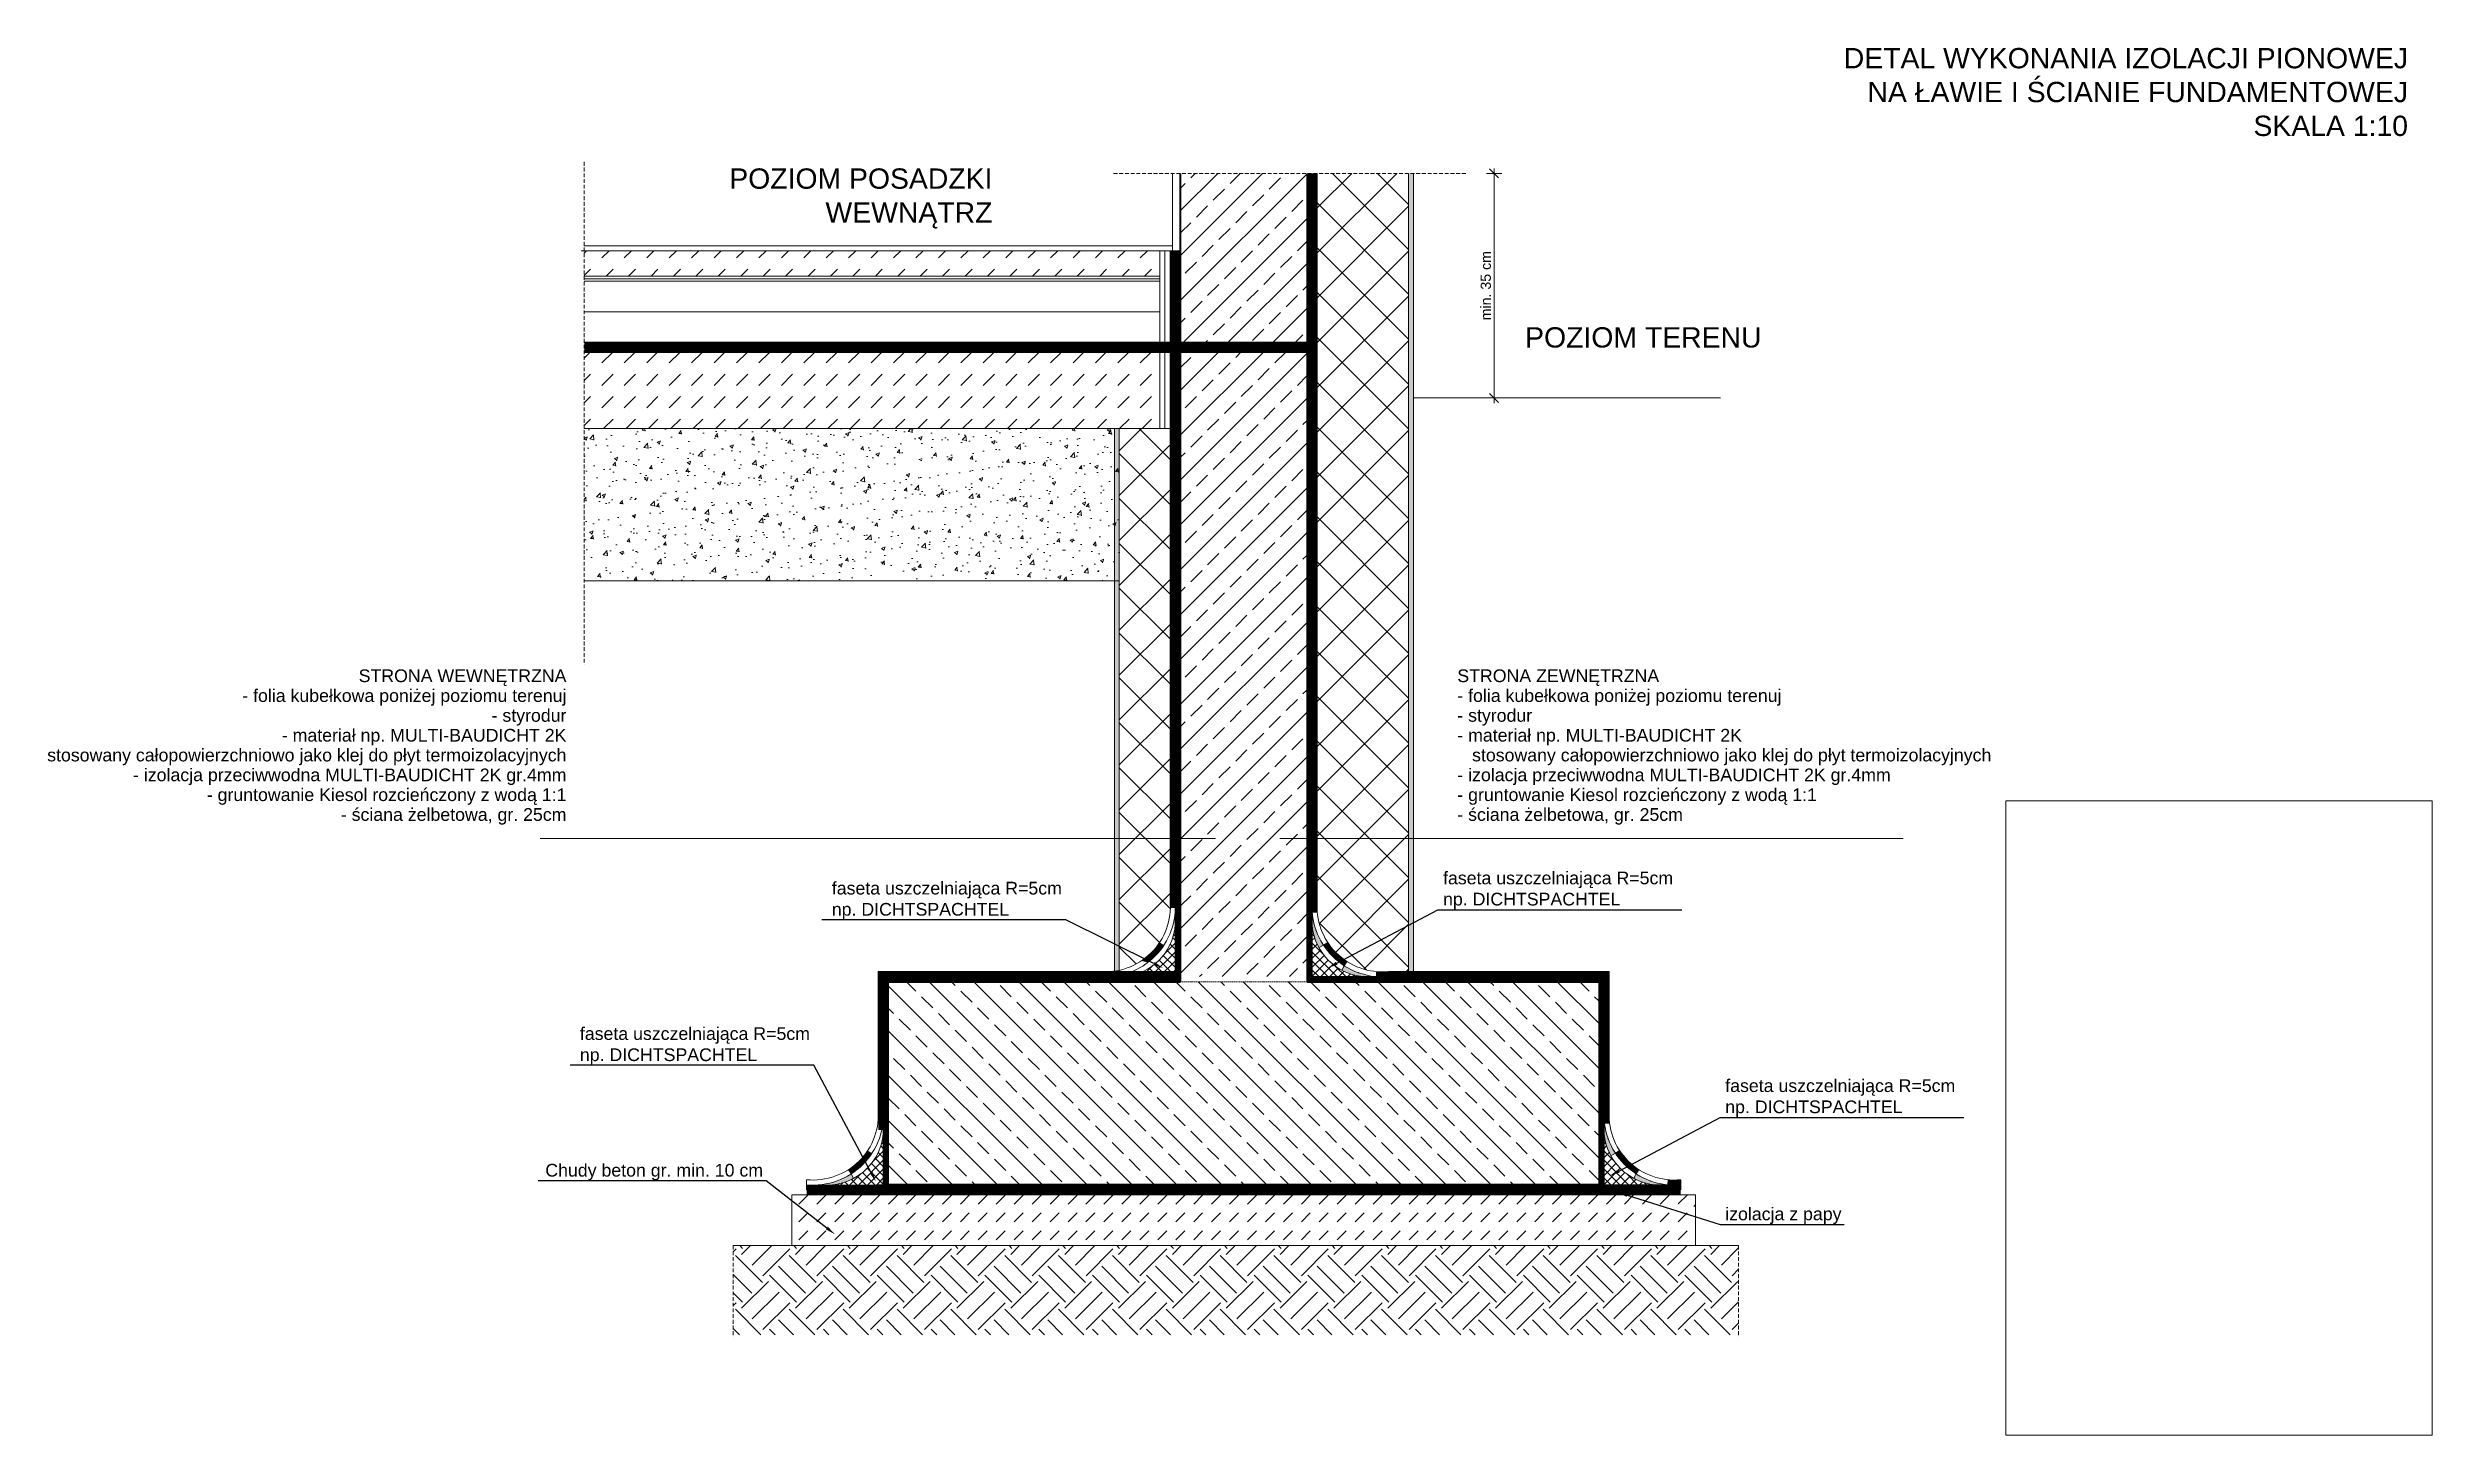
# Model space of a CAD drawing. Header units: millimetres. Extents: x 647 to 146539, y -131215 to 59.
# Drawn here: x 114826 to 119523, y -13981 to -11247 of the extents above; entities that cross this region are included whole.
import ezdxf
from ezdxf import colors
from ezdxf.entities.mleader import LeaderData, LeaderLine
from ezdxf.math import Vec2, Vec3

# ---------------------------------------------------------------- set-up
doc = ezdxf.new("R2010")
doc.units = ezdxf.units.MM
doc.linetypes.add('continues', pattern=[0, 0])
doc.linetypes.add('DASHED', pattern=[0.75, 0.5, -0.25])
doc.layers.get('Defpoints').update_dxf_attribs({"color": 2, "lineweight": 50})
for name, color, linetype, lineweight in [('e-cad_obok', 9, 'Continuous', 9), ('G-Cienka', 4, 'Continuous', 9), ('G-Elementy konstrukcyjne', 1, 'Continuous', 40), ('G-Kreskowanie', 9, 'Continuous', 5), ('G-Obrys', 3, 'Continuous', 20), ('G-Opisy', 2, 'Continuous', 18), ('G-Przerywana', 8, 'DASHED', 15)]:
    doc.layers.add(name, color=color, linetype=linetype, lineweight=lineweight)
doc.styles.add('Arial-GG', font='arial.ttf')
doc.styles.add('GENERATED_STYLE_1', font='arial.ttf')
doc.linetypes.add('BATTING', pattern='A,0.00254,-2.54,[134,ltypeshp.shx,S=2.54,R=0,X=-2.54,Y=0],-5.08,[134,ltypeshp.shx,S=2.54,R=180,X=2.54,Y=0],-2.54', length=10.16254)
doc.linetypes.add('ZIGZAG', pattern='A,0.0001,-0.2,[131,ltypeshp.shx,S=0.2,R=0,X=-0.2,Y=0],-0.4,[131,ltypeshp.shx,S=0.2,R=180,X=0.2,Y=0],-0.2', length=0.8001)
doc.dimstyles.new('W-1 do 10-GG mm', dxfattribs={"dimscale": 10, "dimtxt": 2, "dimasz": 1.8, "dimexe": 1.5, "dimexo": 0, "dimgap": 0.6, "dimtad": 1, "dimdec": 1, "dimrnd": 1, "dimtxsty": 'Arial-GG', "dimblk": 'OBLIQUE', "dimcen": 0, "dimdle": 1, "dimclrd": 4, "dimclre": 4, "dimclrt": 7, "dimadec": 1, "dimazin": 0, "dimtfac": 1, "dimtdec": 1, "dimtix": 1, "dimtmove": 0, "dimatfit": 2, "dimfxl": 1.5, "dimfxlon": 1, "dimlwd": -1, "dimlwe": -1, "dimarcsym": 0})
pattern_1 = [(45, (-1391943.85, 675351.8), (-44.1941738, 44.1941738), []), (135, (-1391943.85, 675351.8), (-44.1941738, -44.1941738), [])]
pattern_2 = [(45, (-1391943.85, 675262.47), (-44.1941738, 44.1941738), []), (45, (-1391899.655, 675262.47), (-44.1941738, 44.1941738), [31.25, -15.625])]

msp = doc.modelspace()

# ---------------------------------------------------------------- texts
at = {"layer": 'G-Elementy konstrukcyjne', "char_height": 40, "attachment_point": 3, "style": 'Arial-GG'}
for s, insert, width in [('{\\C2;DETAL WYKONANIA IZOLACJI PIONOWEJ }{\\C2;NA ŁAWIE I ŚCIANIE FUNDAMENTOWEJ}\\P{\\fArial|b0|i0|c0|p34;\\W8.60018;      }{\\C2;SKALA 1:10}', (119475.06, -11248.01), 1124.0607), ('{\\C2;POZIOM POSADZKI }{\\C2;WEWNĄTRZ}', (116686.58, -11485.28), 578.4554), ('{\\C2;POZIOM TERENU}', (118201.51, -11798.14), 491.2383)]:
    msp.add_mtext(s, dxfattribs=dict(at, insert=insert, width=width))
at = {"layer": 'G-Opisy', "linetype": 'Continuous', "char_height": 25, "line_spacing_factor": 0.936976, "style": 'GENERATED_STYLE_1'}
for s, insert, attachment_point in [('{\\fArial|b0|i0|c238|p38;\\W9.42707;       }{\\A1;STRONA WEWNĘTRZNA}\\P{\\fArial|b0|i0|c238|p38;\\W8.52162;     }{\\A1;- folia kubełkowa poniżej poziomu terenuj}\\P{\\fArial|b0|i0|c238|p38;\\W9.29350;          }{\\A1;- styrodur}\\P{\\fArial|b0|i0|c238|p38;\\W8.39865;      }{\\A1;- materiał np. MULTI-BAUDICHT 2K }\\P{\\A1;   stosowany całopowierzchniowo jako klej do płyt termoizolacyjnych}\\P{\\fArial|b0|i0|c238|p38;\\W6.80434;   }{\\A1;- izolacja przeciwwodna MULTI-BAUDICHT 2K gr.4mm}\\P{\\fArial|b0|i0|c238|p38;\\W8.95518;    }{\\A1;- gruntowanie Kiesol rozcieńczony z wodą 1:1 }\\P{\\fArial|b0|i0|c238|p38;\\W8.94351;       }{\\A1;- ściana żelbetowa, gr. 25cm}\\P{\\fArial|b0|i0|c238|p38;\\W9.83496;           }{\\A1;\\C251;      }', (115847.42, -12472.27), 3), ('{\\A1;STRONA ZEWNĘTRZNA}\\P{\\A1;- folia kubełkowa poniżej poziomu terenuj}\\P{\\A1;- styrodur}\\P{\\A1;- materiał np. MULTI-BAUDICHT 2K }\\P{\\A1;   stosowany całopowierzchniowo jako klej do płyt termoizolacyjnych}\\P{\\A1;- izolacja przeciwwodna MULTI-BAUDICHT 2K gr.4mm}\\P{\\A1;- gruntowanie Kiesol rozcieńczony z wodą 1:1 }\\P{\\A1;- ściana żelbetowa, gr. 25cm}\\P{\\A1;\\C251;      }', (117602.28, -12472.27), 1)]:
    msp.add_mtext(s, dxfattribs=dict(at, insert=insert, attachment_point=attachment_point))

# ---------------------------------------------------------------- blocks, each defined once
blk = doc.blocks.new('_Oblique')
at = {"color": 0, "linetype": 'ByBlock', "lineweight": -2}
blk.add_line((-0.5, -0.5), (0.5, 0.5), dxfattribs=at)
blk = doc.blocks.new('*D951')
at = {"layer": 'Defpoints', "color": 0, "ltscale": 2, "transparency": 16777216}
for p in [(117579.6, -11495.1), (117674.7, -11495.1), (117579.6, -11937.5)]:
    blk.add_point(p, dxfattribs=at)
at = {"layer": 'G-Kreskowanie', "color": 4, "ltscale": 2, "transparency": 16777216}
for p, q in [((117659.7, -11495.1), (117689.7, -11495.1)), ((117674.7, -11947.5), (117674.7, -11485.1)), ((117659.7, -11937.5), (117689.7, -11937.5))]:
    blk.add_line(p, q, dxfattribs=at)
at = {"layer": 'G-Kreskowanie', "color": 4, "ltscale": 2, "transparency": 16777216, "xscale": 18, "yscale": 18, "zscale": 18}
for p, rotation in [((117674.7, -11495.1), 90), ((117674.7, -11937.5), 270)]:
    blk.add_blockref('_Oblique', p, dxfattribs=dict(at, rotation=rotation))
at = {"layer": 'G-Kreskowanie', "color": 7, "ltscale": 2, "transparency": 16777216, "insert": (117658.5, -11716.3), "char_height": 20, "attachment_point": 5, "rotation": 90, "style": 'Arial-GG'}
blk.add_mtext('min. 35 cm', dxfattribs=at)

# ---------------------------------------------------------------- dimensions: what is measured, and where the dimension line sits
at = {"layer": 'G-Kreskowanie', "ltscale": 2}
dim = msp.add_linear_dim(base=(117674.75, -11495.08), p1=(117579.59, -11937.54), p2=(117579.59, -11495.08), angle=90, text='min. 35 cm', dimstyle='W-1 do 10-GG mm', dxfattribs=at)
dim.commit()
dim.dimension.update_dxf_attribs({"geometry": '*D951', "text_midpoint": (117658.53, -11716.31)})

# ---------------------------------------------------------------- hatches: boundary and pattern name
at = {"layer": 'G-Kreskowanie'}
h = msp.add_hatch(dxfattribs=at)
h.set_pattern_fill('ANSI33', color=256, scale=250, style=0)
h.set_pattern_definition(pattern_2)
h.paths.add_polyline_path([(117056.48, -11827.74), (117306.48, -11827.74), (117306.48, -11495.08), (117056.48, -11495.08)])
at = {"layer": 'G-Kreskowanie', "ltscale": 0.8}
h = msp.add_hatch(dxfattribs=at)
h.set_pattern_fill('ANSI37', color=256, scale=500, style=0)
h.set_pattern_definition(pattern_1)
h.paths.add_polyline_path([(117326.48, -12805.59), (117506.48, -12805.59), (117506.48, -11495.08), (117326.48, -11495.08)])
h.paths.add_polyline_path([(117326.48, -12805.59), (117506.48, -12805.59), (117506.48, -13016.91), (117383.16, -13046.44, -0.2261741), (117326.48, -12951.31), (117326.48, -12927.54)])
h.paths.add_polyline_path([(117383.16, -13046.44), (117506.48, -13016.91), (117506.48, -13067.54), (117466.48, -13067.54), (117442.71, -13067.54, -0.1246646)])
h = msp.add_hatch(dxfattribs=at)
h.set_pattern_fill('OCTAGON', color=256, scale=10, style=0)
h.set_pattern_definition([(315, (-1396124.321, 675265.367), (10.000003094, 0), [4.10122, -10.04092]), (0, (-1396121.421, 675262.467), (10, 10), [4.2, -5.8]), (45, (-1396117.221, 675262.467), (0, 10.000003094), [4.10122, -10.04092]), (135, (-1396114.321, 675269.567), (-10.000003094, 0), [4.10122, -10.04092]), (225, (-1396121.421, 675272.467), (0, -10.000003094), [4.10122, -10.04092]), (270, (-1396124.321, 675269.567), (10, -10), [4.2, -5.8])])
h.paths.add_polyline_path([(117506.48, -11495.08), (117506.48, -13067.54), (117515.97, -13067.54), (117515.97, -11495.08)])
h = msp.add_hatch(dxfattribs=at)
h.set_pattern_fill('DASH', color=256, scale=250, angle=45, style=0)
h.set_pattern_definition([(45, (-1391943.85, 675292.467), (0, 44.1941738), [31.25, -31.25])])
h.paths.add_polyline_path([(115882.63, -11647.54), (117016.48, -11647.54), (117016.48, -11697.55), (115882.63, -11697.55)])
h = msp.add_hatch(dxfattribs=at)
h.set_pattern_fill('DASH', color=256, scale=250, angle=45, style=0)
h.set_pattern_definition([(45, (-1391943.85, 675262.467), (0, 44.1941738), [31.25, -31.25])])
h.paths.add_polyline_path([(117016.48, -11997.74), (116956.48, -11997.74), (115882.63, -11997.74), (115882.63, -11847.74), (117016.48, -11847.74)])
at = {"layer": 'G-Kreskowanie'}
h = msp.add_hatch(dxfattribs=at)
h.set_pattern_fill('ANSI33', color=256, scale=250, style=0)
h.set_pattern_definition(pattern_2)
h.paths.add_polyline_path([(117306.48, -11847.74), (117306.48, -13077.54), (117056.48, -13077.54), (117056.48, -11997.74), (117056.48, -11847.74)])
at = {"layer": 'G-Kreskowanie', "ltscale": 0.8}
h = msp.add_hatch(dxfattribs=at)
h.set_pattern_fill('AR-CONC', color=256, scale=10, style=0)
h.set_pattern_definition([(50, (-1391943.85, 675262.47), (71.7260183, -6.2752135), [7.5, -82.5]), (355, (-1391943.85, 675262.47), (-13.8751334, 75.2192134), [6, -66]), (100.4514, (-1391937.87, 675261.944), (57.8509382, 68.9439542), [6.374019, -70.1142112]), (46.1842, (-1391943.85, 675282.47), (106.724105, -16.5519014), [11.25, -123.75]), (96.6356, (-1391934.96, 675281.09), (93.4662706, 97.411787), [9.561029, -105.1713]), (351.1842, (-1391943.85, 675282.47), (93.4661945, 97.41186), [9, -99]), (21, (-1391933.85, 675277.47), (59.6907052, -40.261889), [7.5, -82.5]), (326, (-1391933.85, 675277.47), (24.3315332, 72.5150045), [6, -66]), (71.4514, (-1391928.875, 675274.11), (84.022263, 32.2530497), [6.374019, -70.1142112]), (37.5, (-1391943.85, 675262.467), (1.21598553, 33.2893854), [0, -65.2, 0, -67, 0, -66.25]), (7.5, (-1391943.85, 675262.467), (26.30695374, 39.4411712), [0, -38.2, 0, -63.7, 0, -25.25]), (327.5, (-1391966.15, 675262.467), (53.3822436, -2.25548717), [0, -25, 0, -78, 0, -103.5]), (317.5, (-1391976.15, 675262.467), (58.318617, 10.0104982), [0, -32.5, 0, -51.8, 0, -73.5])])
h.paths.add_polyline_path([(115882.63, -11997.74), (116936.48, -11997.74), (116936.48, -12297.74), (115882.63, -12297.74)])
h = msp.add_hatch(dxfattribs=at)
h.set_pattern_fill('OCTAGON', color=256, scale=10, style=0)
h.set_pattern_definition([(315, (-1396703.8075, 675265.367), (10.000003094, 0), [4.10122, -10.04092]), (0, (-1396700.908, 675262.467), (10, 10), [4.2, -5.8]), (45, (-1396696.7075, 675262.467), (0, 10.000003094), [4.10122, -10.04092]), (135, (-1396693.8075, 675269.567), (-10.000003094, 0), [4.10122, -10.04092]), (225, (-1396700.9075, 675272.467), (0, -10.000003094), [4.10122, -10.04092]), (270, (-1396703.808, 675269.567), (10, -10), [4.2, -5.8])])
h.paths.add_polyline_path([(116926.99, -11997.74), (116926.99, -13067.54), (116936.48, -13067.54), (116936.48, -11997.74), (117036.48, -11997.74), (116956.48, -11997.74)])
h = msp.add_hatch(dxfattribs=at)
h.set_pattern_fill('ANSI37', color=256, scale=500, style=0)
h.set_pattern_definition(pattern_1)
h.paths.add_polyline_path([(117036.48, -12805.59), (117036.48, -11997.74), (116956.48, -11997.74), (116936.48, -11997.74), (116936.48, -12805.59)])
h.paths.add_polyline_path([(116936.48, -13064.98, 0.3772527), (117036.48, -12927.54), (117036.48, -12805.59), (116936.48, -12805.59), (116936.48, -13064.98)])
at = {"layer": 'G-Kreskowanie', "linetype": 'DASHED', "ltscale": 20}
for points in [[(117316.48, -12951.76, 0.1234962), (117338.65, -13015.49), (117329.72, -13020.4, -0.1018104), (117316.48, -12977.54)], [(116992.67, -13049.53), (116979.8, -13046.44, 0.1007463), (117015.95, -13010), (117024.31, -13015.49, -0.0843821)], [(117370.29, -13049.53), (117383.16, -13046.44, -0.1007463), (117347.01, -13010), (117338.65, -13015.49, 0.0843821)], [(117379.49, -13055.99), (117384.91, -13047.59, -0.0040545), (117383.16, -13046.44), (117370.29, -13049.53, 0.0202821)], [(117416.48, -13077.54, -0.0989747), (117374.73, -13064.9), (117379.49, -13055.99, 0.1214115), (117442.26, -13077.54), (117416.48, -13077.54)], [(117891.48, -13361.76, 0.1234962), (117913.65, -13425.49), (117904.72, -13430.4, -0.1018104), (117891.48, -13387.54)], [(116417.67, -13459.53), (116404.8, -13456.44, 0.1007463), (116440.95, -13420), (116449.31, -13425.49, -0.0843821)], [(117945.29, -13459.53), (117958.16, -13456.44, -0.1007463), (117922.01, -13420), (117913.65, -13425.49, 0.0843821)], [(116371.48, -13487.54, 0.0989747), (116413.23, -13474.9), (116408.47, -13465.99, -0.1214115), (116345.7, -13487.54), (116371.48, -13487.54)], [(116408.47, -13465.99), (116403.05, -13457.59, 0.0040545), (116404.8, -13456.44), (116417.67, -13459.53, -0.0202821)], [(117954.49, -13465.99), (117959.91, -13457.59, -0.0040545), (117958.16, -13456.44), (117945.29, -13459.53, 0.0202821)], [(117991.48, -13487.54, -0.0989747), (117949.73, -13474.9), (117954.49, -13465.99, 0.1214115), (118017.26, -13487.54), (117991.48, -13487.54)], [(118016.8, -13487.5), (118017.72, -13477.61, 0.0480178), (118042.4, -13477.54), (118042.4, -13487.5)]]:
    msp.add_hatch(color=256, dxfattribs=at).paths.add_polyline_path(points)
at = {"layer": 'G-Kreskowanie'}
h = msp.add_hatch(dxfattribs=at)
h.set_pattern_fill('ANSI37', color=256, scale=100, angle=180, style=0)
h.set_pattern_definition([(135, (1626306.81, 675262.467), (8.838834765, 8.838834765), []), (45, (1626306.81, 675262.467), (8.838834765, -8.838834765), [])])
h.paths.add_polyline_path([(117046.48, -13077.54), (116946.48, -13077.54, 0.3585786), (117046.48, -12977.54)])
h = msp.add_hatch(dxfattribs=at)
h.set_pattern_fill('ANSI37', color=256, scale=100, style=0)
h.set_pattern_definition([(45, (-1391943.849, 675262.467), (-8.838834765, 8.838834765), []), (135, (-1391943.849, 675262.467), (-8.838834765, -8.838834765), [])])
h.paths.add_polyline_path([(117316.48, -13077.54), (117416.48, -13077.54, -0.3585786), (117316.48, -12977.54)])
h = msp.add_hatch(dxfattribs=at)
h.set_pattern_fill('ANSI33', color=256, scale=250, angle=90, style=0)
h.set_pattern_definition([(135, (-1391943.85, 675262.47), (-44.1941738, -44.1941738), []), (135, (-1391943.85, 675306.66), (-44.1941738, -44.1941738), [31.25, -15.625])])
h.paths.add_polyline_path([(116481.48, -13487.54), (116481.48, -13087.54), (116946.48, -13087.54), (117056.48, -13087.54), (117306.48, -13087.54), (117486.48, -13087.54), (117881.48, -13087.54), (117881.48, -13487.54)])
h = msp.add_hatch(dxfattribs=at)
h.set_pattern_fill('ANSI37', color=256, scale=100, angle=180, style=0)
h.set_pattern_definition([(135, (1625731.81, 674852.467), (8.838834765, 8.838834765), []), (45, (1625731.81, 674852.467), (8.838834765, -8.838834765), [])])
h.paths.add_polyline_path([(116471.48, -13487.54), (116371.48, -13487.54, 0.3585786), (116471.48, -13387.54)])
h = msp.add_hatch(dxfattribs=at)
h.set_pattern_fill('ANSI37', color=256, scale=100, style=0)
h.set_pattern_definition([(45, (-1391368.85, 674852.467), (-8.838834765, 8.838834765), []), (135, (-1391368.85, 674852.467), (-8.838834765, -8.838834765), [])])
h.paths.add_polyline_path([(117891.48, -13487.54), (117991.48, -13487.54, -0.3585786), (117891.48, -13387.54)])
at = {"layer": 'G-Kreskowanie', "ltscale": 2}
h = msp.add_hatch(dxfattribs=at)
h.set_pattern_fill('DASH', color=256, scale=200, angle=45, style=0)
h.set_pattern_definition([(45, (-1495544.793, 726037.504), (0, 35.35533906), [25, -25])])
h.paths.add_polyline_path([(116291.48, -13531.51), (116291.48, -13507.5), (117940.44, -13507.5), (117940.44, -13507.5), (118071.48, -13530.61), (118071.48, -13607.5), (116291.48, -13607.5)])
h = msp.add_hatch(dxfattribs=at)
h.set_pattern_fill('ANSI31', color=256, scale=200, style=0)
h.set_pattern_definition([(45, (-1495544.793, 726037.504), (-17.67766953, 17.67766953), [])])
h.paths.add_polyline_path([(117940.44, -13507.5), (118071.48, -13530.61), (118071.48, -13507.5), (118042.4, -13507.5), (117940.44, -13507.5)])
h = msp.add_hatch(dxfattribs=at)
h.set_pattern_fill('GRUNT PL', color=256, scale=300, style=0)
h.set_pattern_definition([(45, (-1495544.79, 726037.5), (0, 106.0660172), [75, -75]), (45, (-1495565.79, 726058.5), (0, 106.0660172), [75, -75]), (45, (-1495586.79, 726079.5), (0, 106.0660172), [75, -75]), (135, (-1495478.79, 726091.5), (-106.0660172, 0), [75, -75]), (135, (-1495460.79, 726109.5), (-106.0660172, 0), [75, -75]), (135, (-1495439.79, 726130.5), (-106.0660172, 0), [75, -75])])
h.paths.add_polyline_path([(116175.86, -13607.5), (116175.86, -13783.02), (118156.42, -13783.02), (118156.42, -13607.5), (118071.48, -13607.5), (116291.48, -13607.5)])

# ---------------------------------------------------------------- linework, layer by layer
at = {"layer": 'e-cad_obok', "ltscale": 2}
msp.add_lwpolyline([(116291.48, -13507.5), (116291.48, -13607.5), (118071.48, -13607.5), (118071.48, -13507.5), (116291.48, -13507.5)], dxfattribs=at)
at = {"layer": 'G-Cienka'}
for p, q in [((117041.48, -11495.08), (117041.48, -11647.54)), ((117506.48, -13067.54), (117506.48, -11495.08)), ((117515.97, -13067.54), (117515.97, -11495.08)), ((117041.48, -11637.54), (115882.63, -11637.54)), ((117016.48, -11647.54), (117016.48, -11827.74)), ((117041.48, -11657.54), (117041.48, -11677.54)), ((117016.48, -11847.74), (117016.48, -11997.74)), ((117515.97, -11937.54), (118121.04, -11937.54)), ((116926.99, -13067.54), (116926.99, -11997.74)), ((116936.48, -13087.55), (116936.48, -11997.74)), ((116936.48, -13067.54), (116936.48, -11997.74)), ((116936.48, -12297.74), (115882.63, -12297.74))]:
    msp.add_line(p, q, dxfattribs=at)
at = {"layer": 'G-Cienka', "ltscale": 0.8}
for p, q in [((117316.48, -11495.08), (117316.48, -13077.54)), ((117036.48, -11647.54), (117036.48, -12927.54)), ((117046.48, -11647.54), (117046.48, -13077.54)), ((117126.19, -12805.59), (115795.83, -12805.59)), ((117252.7, -12805.59), (118480.63, -12805.59)), ((116320.56, -13477.54), (116320.56, -13487.5)), ((118016.8, -13487.5), (118017.72, -13477.61)), ((118042.4, -13477.54), (118042.4, -13487.5)), ((116320.56, -13497.5), (118042.4, -13497.5)), ((116320.56, -13507.5), (118042.4, -13507.5)), ((118042.4, -13487.5), (116461.48, -13487.54))]:
    msp.add_line(p, q, dxfattribs=at)
at = {"layer": 'G-Cienka', "ltscale": 0.2}
for p, q in [((117016.48, -11697.55), (115882.63, -11697.55)), ((117016.48, -11707.55), (115882.63, -11707.55)), ((117056.48, -11827.74), (115882.63, -11827.74)), ((117056.48, -11827.74), (117306.48, -11827.74)), ((117056.48, -11837.74), (115882.63, -11837.74)), ((117056.48, -11847.74), (115882.63, -11847.74)), ((117056.48, -11837.74), (117306.48, -11837.74)), ((117056.48, -11847.74), (117306.48, -11847.74))]:
    msp.add_line(p, q, dxfattribs=at)
at = {"layer": 'G-Cienka', "linetype": 'continues'}
msp.add_line((117306.48, -11847.74), (117306.48, -13087.55), dxfattribs=at)
at = {"layer": 'G-Cienka', "ltscale": 0.8}
for points in [[(117326.48, -12951.31), (117326.48, -11495.08)], [(117416.48, -13077.54), (117316.48, -13077.54), (117316.48, -12977.54)], [(116461.48, -13361.22), (116461.48, -13067.54), (117046.48, -13067.54)], [(116471.48, -13487.54), (116471.48, -13077.54), (117046.48, -13077.54)], [(117326.48, -13077.54), (117891.48, -13077.54), (117891.48, -13487.54)], [(117466.48, -13067.54), (117901.48, -13067.54), (117901.48, -13361.31)], [(117991.48, -13487.54), (117891.48, -13487.54), (117891.48, -13387.54)], [(117966.48, -13487.54), (117891.48, -13487.54), (117891.48, -13412.54)]]:
    msp.add_lwpolyline(points, dxfattribs=at)
at = {"layer": 'G-Cienka', "flags": 128}
for points in [[(117056.48, -11647.54), (117041.48, -11647.54), (115876.47, -11647.54)], [(117036.48, -11997.74), (116956.48, -11997.74), (115882.63, -11997.74)]]:
    msp.add_lwpolyline(points, dxfattribs=at)
at = {"layer": 'G-Cienka', "ltscale": 0.8}
for centre, radius, start, end in [((116908.36, -12939.43), 138.67, 264.70099, 5.29901), ((116908.36, -12939.43), 128.67, 264.70099, 5.29901), ((117454.6, -12939.43), 138.67, 174.70099, 275.29901), ((117454.6, -12939.43), 128.67, 174.70099, 275.29901), ((116935.73, -12966.79), 111.28, 275.5465, 354.4535), ((117427.24, -12966.79), 111.28, 185.5465, 264.4535), ((116333.36, -13349.43), 138.67, 264.70099, 5.29901), ((116333.24, -13349.38), 128.79, 264.34962, 5.27366), ((118029.6, -13349.43), 138.67, 174.70099, 275.29901), ((118029.72, -13349.38), 128.79, 174.72634, 275.65038), ((116360.73, -13376.79), 111.28, 275.5465, 354.4535), ((118002.24, -13376.79), 111.28, 185.5465, 264.4535)]:
    msp.add_arc(centre, radius, start, end, dxfattribs=at)
for p in [(117324.17, -12986.51), (117356.55, -13037.48), (117407.51, -13069.86), (117899.17, -13396.51), (116431.42, -13447.48), (117931.55, -13447.48), (117982.51, -13479.86)]:
    msp.add_point(p, dxfattribs=at)
at = {"layer": 'G-Elementy konstrukcyjne', "ltscale": 0.8}
for p, q in [((117056.48, -11495.08), (117056.48, -13087.55)), ((117306.48, -11495.08), (117306.48, -13087.55))]:
    msp.add_line(p, q, dxfattribs=at)
msp.add_lwpolyline([(117306.48, -13087.54), (117881.48, -13087.54), (117881.48, -13487.54), (116481.48, -13487.54), (116481.48, -13087.54), (117056.48, -13087.54)], dxfattribs=at)
at = {"layer": 'G-Kreskowanie', "linetype": 'DASHED', "ltscale": 15}
for p, q in [((115882.63, -11472.49), (115882.63, -12462.8)), ((116925.23, -11495.08), (117622.73, -11495.08)), ((116175.86, -13607.5), (116175.86, -13787.61)), ((118156.42, -13607.5), (118156.42, -13787.61))]:
    msp.add_line(p, q, dxfattribs=at)
at = {"layer": 'G-Kreskowanie', "linetype": 'BATTING', "ltscale": 0.1}
for p, q in [((117026.48, -11647.54), (117026.48, -11827.74)), ((117026.48, -11847.74), (117026.48, -11997.74))]:
    msp.add_line(p, q, dxfattribs=at)
at = {"layer": 'G-Kreskowanie', "ltscale": 0.8}
for p, q in [((117036.48, -11647.54), (117036.48, -11827.74)), ((117515.97, -13067.54), (117506.48, -13067.54)), ((116320.56, -13497.5), (116320.56, -13487.5)), ((116461.48, -13487.54), (116461.48, -13497.54)), ((118042.4, -13497.5), (118042.4, -13487.5))]:
    msp.add_line(p, q, dxfattribs=at)
at = {"layer": 'G-Kreskowanie', "linetype": 'ZIGZAG', "ltscale": 2.5}
msp.add_line((117016.48, -11702.55), (115882.63, -11702.55), dxfattribs=at)
at = {"layer": 'G-Kreskowanie', "linetype": 'BATTING', "ltscale": 0.6}
msp.add_line((117016.48, -11767.75), (115882.63, -11767.75), dxfattribs=at)
at = {"layer": 'G-Kreskowanie', "linetype": 'DASHED', "ltscale": 20}
for p, q in [((117338.65, -13015.49), (117347.01, -13010)), ((117338.65, -13015.49), (117329.72, -13020.4)), ((117379.49, -13055.99), (117374.73, -13064.9)), ((117379.49, -13055.99), (117384.91, -13047.59)), ((117913.65, -13425.49), (117904.72, -13430.4)), ((117913.65, -13425.49), (117922.01, -13420)), ((116408.47, -13465.99), (116403.05, -13457.59)), ((116408.47, -13465.99), (116413.23, -13474.9)), ((117954.49, -13465.99), (117949.73, -13474.9)), ((117954.49, -13465.99), (117959.91, -13457.59))]:
    msp.add_line(p, q, dxfattribs=at)
at = {"layer": 'G-Kreskowanie', "ltscale": 2}
msp.add_line((118156.42, -13607.5), (116175.86, -13607.5), dxfattribs=at)
at = {"layer": 'G-Kreskowanie', "linetype": 'DASHED', "ltscale": 15}
for points in [[(117311.48, -13077.54, 10, 10, 0), (117311.48, -11495.08, 0, 0, 0)], [(117051.48, -13077.54, 10, 10, 0), (117051.48, -11647.54, 10, 10, 0)], [(117056.48, -11842.74, 10, 10, 0), (115882.63, -11842.74, 10, 10, 0)], [(117056.48, -11842.74, 10, 10, 0), (117306.48, -11842.74, 0, 0, 0)]]:
    msp.add_lwpolyline(points, format="xyseb", dxfattribs=at)
at = {"layer": 'G-Kreskowanie', "linetype": 'DASHED', "ltscale": 20}
for points in [[(117321.48, -12951.33, 10, 10, 0), (117321.48, -11495.08, 0, 0, 0)], [(117041.48, -12942.42, 10, 10, 0), (117041.48, -11647.54, 10, 10, 0)], [(117056.48, -11832.74, 10, 10, 0), (115882.63, -11832.74, 10, 10, 0)], [(117056.48, -11832.74, 10, 10, 0), (117306.48, -11832.74, 0, 0, 0)]]:
    msp.add_lwpolyline(points, format="xyseb", dxfattribs=at)
at = {"layer": 'G-Kreskowanie', "linetype": 'DASHED', "ltscale": 20, "const_width": 10}
for points in [[(116466.48, -13379.93), (116466.48, -13072.54), (117046.48, -13072.54)], [(117442.27, -13072.54), (117896.48, -13072.54), (117896.48, -13366.86)], [(116320.56, -13502.54), (118042.4, -13502.5)]]:
    msp.add_lwpolyline(points, dxfattribs=at)
at = {"layer": 'G-Kreskowanie', "linetype": 'DASHED', "ltscale": 15, "const_width": 10}
for points in [[(116476.48, -13487.54), (116476.48, -13082.54), (117056.48, -13082.54)], [(117306.48, -13082.54), (117886.48, -13082.54), (117886.48, -13487.54)], [(116320.56, -13492.54), (118042.4, -13492.5)]]:
    msp.add_lwpolyline(points, dxfattribs=at)
at = {"layer": 'G-Obrys', "ltscale": 2}
msp.add_lwpolyline([(118682.94, -12731.18), (119522.94, -12731.18), (119522.94, -13981.13), (118682.94, -13981.13)], close=True, dxfattribs=at)
at = {"layer": 'G-Przerywana', "ltscale": 5}
msp.add_line((117306.48, -13087.55), (117056.48, -13087.55), dxfattribs=at)

msp.set_redraw_order([(e.dxf.handle, doc.entitydb.next_handle()) for e in msp.query("TEXT MTEXT ATTDEF DIMENSION ARC_DIMENSION")])  # texts and dimensions are drawn at this point

# ---------------------------------------------------------------- leaders
at = {"layer": 'G-Cienka', "ltscale": 0.8}
ml = msp.add_multileader_mtext('Standard', dxfattribs=at)
ml.set_content('{\\A1;\\fArial|b0|i0|c238|p34;faseta uszczelniająca R=5cm\\Pnp. DICHTSPACHTEL}', color=2, style='Arial-GG')
ml.set_leader_properties(color=4)
ml.build(insert=Vec2(0, 0))
ml.multileader.update_dxf_attribs({"text_left_attachment_type": 5, "text_right_attachment_type": 5, "dogleg_length": 10, "arrow_head_size": 20})
ctx = ml.context
ctx.base_point, ctx.char_height, ctx.arrow_head_size, ctx.landing_gap_size, ctx.plane_origin = Vec3(117569.24, -12945.63), 25, 20, 5, Vec3(117457.26, -12753.05)
ctx.left_attachment, ctx.right_attachment = 5, 5
notes = []
notes.append((ctx, [(0, (1, 1, 0), (117564.24, -12945.63), (1, 0), 5, [(0, [(117347.01, -13060.65)], 0, [])])]))
ctx.mtext.insert, ctx.mtext.defined_height, ctx.mtext.line_spacing_style, ctx.mtext.flow_direction = Vec3(117574.24, -12870.63), 60, 2, 5
ml = msp.add_multileader_mtext('Standard', dxfattribs=at)
ml.set_content('{\\A1;\\fArial|b0|i0|c238|p34;faseta uszczelniająca R=5cm\\Pnp. DICHTSPACHTEL}', color=2, style='Arial-GG')
ml.set_leader_properties(color=4)
ml.build(insert=Vec2(0, 0))
ml.multileader.update_dxf_attribs({"text_left_attachment_type": 5, "text_right_attachment_type": 5, "dogleg_length": 10, "arrow_head_size": 20})
ctx = ml.context
ctx.base_point, ctx.char_height, ctx.arrow_head_size, ctx.landing_gap_size, ctx.plane_origin = Vec3(116365.15, -12965.69), 25, 20, 5, Vec3(116248.17, -12773.1)
ctx.left_attachment, ctx.right_attachment = 5, 5
notes.append((ctx, [(0, (1, 1, 0), (116830.85, -12965.69), (-1, 0), 5, [(0, [(117022.68, -13060.64)], 0, [])])]))
ctx.mtext.insert, ctx.mtext.defined_height, ctx.mtext.line_spacing_style, ctx.mtext.flow_direction = Vec3(116370.15, -12890.69), 60, 2, 5
ml = msp.add_multileader_mtext('Standard', dxfattribs=at)
ml.set_content('{\\A1;\\fArial|b0|i0|c238|p34;faseta uszczelniająca R=5cm\\Pnp. DICHTSPACHTEL}', color=2, style='Arial-GG')
ml.set_leader_properties(color=4)
ml.build(insert=Vec2(0, 0))
ml.multileader.update_dxf_attribs({"text_left_attachment_type": 5, "text_right_attachment_type": 5, "dogleg_length": 10, "arrow_head_size": 20})
ctx = ml.context
ctx.base_point, ctx.char_height, ctx.arrow_head_size, ctx.landing_gap_size, ctx.plane_origin = Vec3(115868.88, -13252.21), 25, 20, 5, Vec3(115751.9, -13059.62)
ctx.left_attachment, ctx.right_attachment = 5, 5
notes.append((ctx, [(0, (1, 1, 0), (116334.58, -13252.21), (-1, 0), 5, [(0, [(116456.7, -13480.54)], 0, [])])]))
ctx.mtext.insert, ctx.mtext.defined_height, ctx.mtext.line_spacing_style, ctx.mtext.flow_direction = Vec3(115873.88, -13177.21), 60, 2, 5
ml = msp.add_multileader_mtext('Standard', dxfattribs=at)
ml.set_content('{\\A1;\\fArial|b0|i0|c238|p34;faseta uszczelniająca R=5cm\\Pnp. DICHTSPACHTEL}', color=2, style='Arial-GG')
ml.set_leader_properties(color=4)
ml.build(insert=Vec2(0, 0))
ml.multileader.update_dxf_attribs({"text_left_attachment_type": 5, "text_right_attachment_type": 5, "dogleg_length": 10, "arrow_head_size": 20})
ctx = ml.context
ctx.base_point, ctx.char_height, ctx.arrow_head_size, ctx.landing_gap_size, ctx.plane_origin = Vec3(118125.09, -13354.8), 25, 20, 5, Vec3(118013.11, -13162.22)
ctx.left_attachment, ctx.right_attachment = 5, 5
notes.append((ctx, [(0, (1, 1, 0), (118120.09, -13354.8), (1, 0), 5, [(0, [(117902.86, -13469.82)], 0, [])])]))
ctx.mtext.insert, ctx.mtext.defined_height, ctx.mtext.line_spacing_style, ctx.mtext.flow_direction = Vec3(118130.09, -13279.8), 60, 2, 5
ml = msp.add_multileader_mtext('Standard', dxfattribs=at)
ml.set_content('{\\A1;\\fArial|b0|i0|c238|p34;Chudy beton gr. min. 10 cm}', color=2, style='Arial-GG')
ml.set_leader_properties(color=4)
ml.build(insert=Vec2(0, 0))
ml.multileader.update_dxf_attribs({"text_left_attachment_type": 5, "text_right_attachment_type": 5, "dogleg_length": 10, "arrow_head_size": 20})
ctx = ml.context
ctx.base_point, ctx.char_height, ctx.arrow_head_size, ctx.landing_gap_size, ctx.plane_origin = Vec3(115800.75, -13479.72), 25, 20, 5, Vec3(115658.09, -13287.14)
ctx.left_attachment, ctx.right_attachment = 5, 5
notes.append((ctx, [(0, (1, 1, 0), (116240.77, -13479.72), (-1, 0), 5, [(0, [(116376.2, -13585.05)], 0, [])])]))
ctx.mtext.insert, ctx.mtext.defined_height, ctx.mtext.line_spacing_style, ctx.mtext.flow_direction = Vec3(115805.75, -13446.38), 60, 2, 5
ml = msp.add_multileader_mtext('Standard', dxfattribs=at)
ml.set_content('{\\A1;\\fArial|b0|i0|c238|p34;izolacja z papy}', color=2, style='Arial-GG')
ml.set_leader_properties(color=4)
ml.build(insert=Vec2(0, 0))
ml.multileader.update_dxf_attribs({"text_left_attachment_type": 5, "text_right_attachment_type": 5, "dogleg_length": 10, "arrow_head_size": 20})
ctx = ml.context
ctx.base_point, ctx.char_height, ctx.arrow_head_size, ctx.landing_gap_size, ctx.plane_origin = Vec3(118125.09, -13565.77), 25, 20, 5, Vec3(118013.11, -13373.19)
ctx.left_attachment, ctx.right_attachment = 5, 5
notes.append((ctx, [(0, (1, 1, 0), (118120.09, -13565.77), (1, 0), 5, [(0, [(117917.77, -13502.24)], 0, [])])]))
ctx.mtext.insert, ctx.mtext.defined_height, ctx.mtext.line_spacing_style, ctx.mtext.flow_direction = Vec3(118130.09, -13532.43), 60, 2, 5
for ctx, leaders in notes:
    for number, flags, end, landing, length, lines in leaders:
        leader = LeaderData()
        leader.index, (leader.has_last_leader_line, leader.has_dogleg_vector, leader.attachment_direction) = number, flags
        leader.last_leader_point, leader.dogleg_vector, leader.dogleg_length = Vec3(end), Vec3(landing), length
        for number, points, colour, breaks in lines:
            line = LeaderLine()
            line.index, line.vertices, line.color, line.breaks = number, Vec3.list(points), colors.encode_raw_color(colour), breaks
            leader.lines.append(line)
        ctx.leaders.append(leader)

doc.saveas('drawing.dxf')
